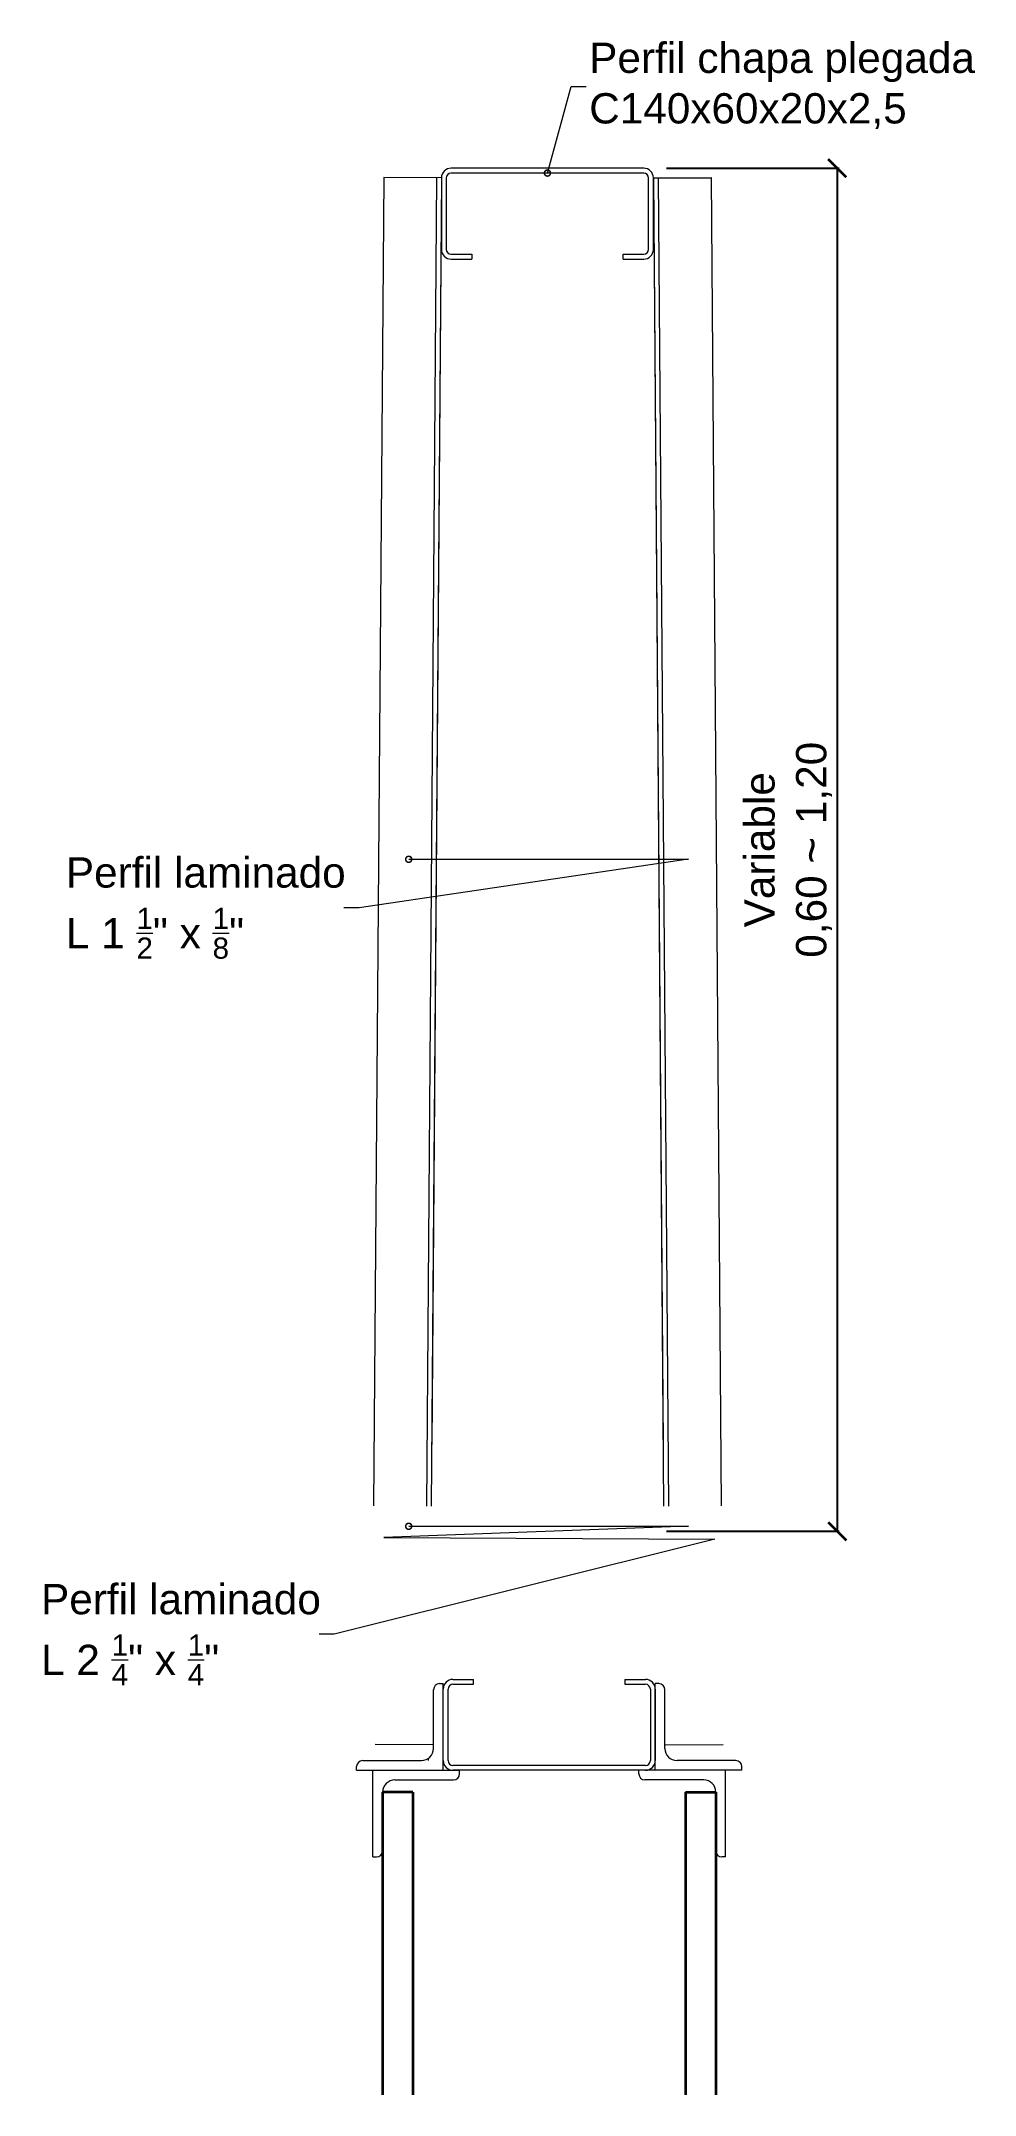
# Model space of a CAD drawing. Header units: millimetres. Extents: x 265 to 853, y -178 to 32.
# Drawn here: x 635.24 to 641.41, y -132.38 to -118.81 of the extents above; entities that cross this region are included whole.
import ezdxf
from ezdxf import colors
from ezdxf.entities.mleader import LeaderData, LeaderLine
from ezdxf.math import Vec2, Vec3

# ---------------------------------------------------------------- set-up
doc = ezdxf.new("R2010")
doc.units = ezdxf.units.MM
doc.header["$LTSCALE"] = 0.1
doc.header["$MEASUREMENT"] = 0
doc.header["$PDMODE"] = 3
doc.header["$PDSIZE"] = 0.1
doc.linetypes.add('CONTINUA', pattern=[200, 100, 100])
doc.layers.get('DEFPOINTS').update_dxf_attribs({"color": 1})
for name, color, linetype, lineweight in [('00_EST_ANGULARES', 4, 'CONTINUA', 20), ('00_EST_Columna', 3, 'Continuous', 35), ('00_EST_Cotas', 6, 'Continuous', 9), ('00_EST_TEXTO', 6, 'Continuous', 9), ('00_EST_Viga', 5, 'Continuous', 20)]:
    doc.layers.add(name, color=color, linetype=linetype, lineweight=lineweight)
doc.styles.add('Arial20', font='arial.ttf', dxfattribs={"height": 0.2})
doc.dimstyles.new('Cota 1-100-Andres', dxfattribs={"dimtxt": 0.2, "dimasz": 0.12, "dimexe": 0.012, "dimexo": 0.15, "dimgap": 0.025, "dimtad": 1, "dimzin": 0, "dimtxsty": 'Arial20', "dimblk1": 'ARCHTICK', "dimblk2": 'ARCHTICK', "dimsah": 1, "dimcen": 0.09, "dimclrd": 256, "dimclre": 256, "dimclrt": 256, "dimazin": 0, "dimtfac": 1, "dimtofl": 0, "dimtmove": 0, "dimatfit": 3, "dimldrblk": 'ARCHTICK', "dimfxl": 1, "dimtolj": 1, "dimtzin": 0, "dimarcsym": 0})

msp = doc.modelspace()

# ---------------------------------------------------------------- blocks, each defined once
blk = doc.blocks.new('_DotSmall')
at = {"color": 0, "linetype": 'ByBlock', "const_width": 0.5}
blk.add_lwpolyline([(-0.0625, 0, 1), (0.0625, 0, 1)], format="xyb", close=True, dxfattribs=at)
blk = doc.blocks.new('_ARCHTICK')
at = {"color": 0, "linetype": 'ByBlock', "const_width": 0.15}
blk.add_lwpolyline([(-0.5, -0.5), (0.5, 0.5)], dxfattribs=at)
blk = doc.blocks.new('*D263')
at = {"layer": '00_EST_Cotas', "lineweight": -2, "transparency": 16777216}
for p, q in [((639.369, -119.654), (640.509, -119.654)), ((640.497, -119.654), (640.497, -128.654)), ((639.369, -128.654), (640.509, -128.654))]:
    blk.add_line(p, q, dxfattribs=at)
at = {"layer": 'DEFPOINTS', "color": 0, "transparency": 16777216}
for p in [(639.219, -119.654), (639.219, -128.654), (640.497, -128.654)]:
    blk.add_point(p, dxfattribs=at)
at = {"layer": '00_EST_Cotas', "lineweight": -2, "transparency": 16777216, "xscale": 0.12, "yscale": 0.12, "zscale": 0.12}
for p, rotation in [((640.497, -119.654), 90), ((640.497, -128.654), 270)]:
    blk.add_blockref('_ARCHTICK', p, dxfattribs=dict(at, rotation=rotation))
at = {"layer": '00_EST_Cotas', "transparency": 16777216, "insert": (640.177, -124.154), "char_height": 0.2, "attachment_point": 5, "rotation": 90, "style": 'Arial20'}
blk.add_mtext('\\A1;Variable\\P0,60 {\\H1.08333x;~ }1,20', dxfattribs=at)

# ---------------------------------------------------------------- dimensions: what is measured, and where the dimension line sits
at = {"layer": '00_EST_Cotas'}
dim = msp.add_linear_dim(base=(640.497, -128.654), p1=(639.219, -119.654), p2=(639.219, -128.654), angle=90, text='Variable\\P0,60 {\\H1.08333x;~ }1,20', dimstyle='Cota 1-100-Andres', dxfattribs=at)
dim.commit()
dim.dimension.update_dxf_attribs({"geometry": '*D263', "text_midpoint": (640.177, -124.154)})

# ---------------------------------------------------------------- linework, layer by layer
at = {"layer": '00_EST_ANGULARES'}
for p, q in [((637.502, -119.715), (637.435, -128.485)), ((637.883, -119.718), (637.502, -119.715)), ((637.851, -119.718), (637.784, -128.488)), ((637.883, -119.718), (637.816, -128.488)), ((637.883, -119.718), (637.819, -128.08)), ((639.283, -119.718), (639.664, -119.715)), ((639.283, -119.718), (639.664, -119.718)), ((639.283, -119.718), (639.35, -128.488)), ((639.283, -119.718), (639.347, -128.08)), ((639.315, -119.718), (639.382, -128.488)), ((639.664, -119.715), (639.731, -128.485)), ((637.831, -130.088), (637.831, -129.7)), ((637.871, -129.66), (637.895, -129.66)), ((637.895, -130.232), (637.895, -129.66)), ((639.295, -130.232), (639.295, -129.66)), ((639.319, -129.66), (639.295, -129.66)), ((639.359, -130.088), (639.359, -129.7)), ((637.363, -130.168), (637.751, -130.168)), ((637.828, -130.065), (637.446, -130.062)), ((637.795, -130.154), (637.795, -130.167)), ((639.362, -130.065), (639.744, -130.062)), ((639.827, -130.168), (639.439, -130.168)), ((637.323, -130.232), (637.323, -130.208)), ((637.323, -130.232), (637.895, -130.232)), ((637.431, -130.232), (638.003, -130.232)), ((637.431, -130.804), (637.431, -130.232)), ((637.575, -130.296), (637.963, -130.296)), ((638.003, -130.256), (638.003, -130.232)), ((639.759, -130.232), (639.187, -130.232)), ((639.187, -130.256), (639.187, -130.232)), ((639.615, -130.296), (639.227, -130.296)), ((639.867, -130.232), (639.295, -130.232)), ((639.759, -130.804), (639.759, -130.232)), ((639.867, -130.232), (639.867, -130.208)), ((637.495, -130.764), (637.495, -130.376)), ((639.695, -130.764), (639.695, -130.376)), ((637.431, -130.804), (637.455, -130.804)), ((639.759, -130.804), (639.735, -130.804))]:
    msp.add_line(p, q, dxfattribs=at)
for centre, radius, start, end in [((637.871, -129.7), 0.04, 90, 180), ((639.319, -129.7), 0.04, 0, 90), ((637.363, -130.208), 0.04, 90, 180), ((637.751, -130.088), 0.08, 270, 0), ((639.439, -130.088), 0.08, 180, 270), ((639.827, -130.208), 0.04, 0, 90), ((637.575, -130.376), 0.08, 90, 180), ((637.963, -130.256), 0.04, 270, 0), ((639.227, -130.256), 0.04, 180, 270), ((639.615, -130.376), 0.08, 0, 90), ((637.455, -130.764), 0.04, 270, 0), ((639.735, -130.764), 0.04, 180, 270)]:
    msp.add_arc(centre, radius, start, end, dxfattribs=at)
at = {"layer": '00_EST_Columna'}
for p, q in [((637.495, -130.376), (637.495, -132.376)), ((637.695, -130.376), (637.495, -130.376)), ((637.695, -130.376), (637.695, -132.376)), ((639.495, -130.376), (639.495, -132.376)), ((639.495, -130.376), (639.695, -130.376)), ((639.695, -130.376), (639.695, -132.376))]:
    msp.add_line(p, q, dxfattribs=at)
at = {"layer": '00_EST_Viga'}
for p, q in [((637.883, -119.718), (637.883, -120.19)), ((637.915, -119.718), (637.915, -120.19)), ((639.219, -119.654), (637.947, -119.654)), ((639.219, -119.686), (637.947, -119.686)), ((639.251, -120.19), (639.251, -119.718)), ((639.283, -120.19), (639.283, -119.718)), ((637.947, -120.222), (638.083, -120.222)), ((637.947, -120.254), (638.083, -120.254)), ((638.083, -120.222), (638.083, -120.254)), ((639.083, -120.254), (639.083, -120.222)), ((639.083, -120.222), (639.219, -120.222)), ((639.083, -120.254), (639.219, -120.254)), ((637.959, -129.632), (638.095, -129.632)), ((638.095, -129.664), (638.095, -129.632)), ((639.095, -129.632), (639.231, -129.632)), ((639.095, -129.632), (639.095, -129.664)), ((637.895, -130.168), (637.895, -129.696)), ((637.927, -130.168), (637.927, -129.696)), ((637.959, -129.664), (638.095, -129.664)), ((639.095, -129.664), (639.231, -129.664)), ((639.263, -129.696), (639.263, -130.168)), ((639.295, -129.696), (639.295, -130.168)), ((639.231, -130.2), (637.959, -130.2)), ((639.231, -130.232), (637.959, -130.232))]:
    msp.add_line(p, q, dxfattribs=at)
for centre, radius, start, end in [((637.947, -119.718), 0.064, 90, 180), ((637.947, -119.718), 0.032, 90, 180), ((639.219, -119.718), 0.064, 0, 90), ((639.219, -119.718), 0.032, 0, 90), ((637.947, -120.19), 0.064, 180, 270), ((637.947, -120.19), 0.032, 180, 270), ((639.219, -120.19), 0.064, 270, 0), ((639.219, -120.19), 0.032, 270, 0), ((637.959, -129.696), 0.064, 90, 180), ((639.231, -129.696), 0.064, 0, 90), ((637.959, -129.696), 0.032, 90, 180), ((639.231, -129.696), 0.032, 0, 90), ((637.959, -130.168), 0.064, 180, 270), ((637.959, -130.168), 0.032, 180, 270), ((639.231, -130.168), 0.064, 270, 0), ((639.231, -130.168), 0.032, 270, 0)]:
    msp.add_arc(centre, radius, start, end, dxfattribs=at)

msp.set_redraw_order([(e.dxf.handle, doc.entitydb.next_handle()) for e in msp.query("TEXT MTEXT ATTDEF DIMENSION ARC_DIMENSION")])  # texts and dimensions are drawn at this point

# ---------------------------------------------------------------- leaders
at = {"layer": '00_EST_TEXTO'}
ml = msp.add_multileader_mtext('Standard', dxfattribs=at)
ml.set_content('{\\C256;Perfil chapa plegada\\PC140x60x20x2,5}', color=2, style='Arial20')
ml.set_leader_properties(color=256, linetype='ByLayer', lineweight=-1)
ml.set_arrow_properties(name='DOTSMALL')
ml.build(insert=Vec2(0, 0))
ml.multileader.update_dxf_attribs({"text_left_attachment_type": 2, "text_right_attachment_type": 2, "dogleg_length": 0.1, "arrow_head_size": 0.08})
ctx = ml.context
ctx.base_point, ctx.char_height, ctx.arrow_head_size, ctx.landing_gap_size, ctx.plane_origin = Vec3(638.839, -119.115), 0.2, 0.08, 0.02, Vec3(638.583, -119.686)
ctx.left_attachment, ctx.right_attachment = 2, 2
notes = []
notes.append((ctx, [(0, (1, 1, 0), (638.739, -119.115), (1, 0), 0.1, [(0, [(638.583, -119.686)], 0, [])])]))
ctx.mtext.insert, ctx.mtext.flow_direction = Vec3(638.859, -118.825), 5
ml = msp.add_multileader_mtext('Standard', dxfattribs=at)
ml.set_content('\\A1;{\\C256;Perfil laminado\\PL 1 \\H0.7x;\\S1/2;\\H1.42857x;" x \\H0.7x;\\S1/8;\\H1.42857x;"}', color=2, style='Arial20')
ml.set_leader_properties(color=256, linetype='ByLayer', lineweight=-1)
ml.set_arrow_properties(name='DOTSMALL')
ml.build(insert=Vec2(0, 0))
ml.multileader.update_dxf_attribs({"text_left_attachment_type": 2, "text_right_attachment_type": 2, "dogleg_length": 0.1, "arrow_head_size": 0.08})
ctx = ml.context
ctx.base_point, ctx.char_height, ctx.arrow_head_size, ctx.landing_gap_size, ctx.plane_origin = Vec3(635.383, -124.537), 0.2, 0.08, 0.02, Vec3(638.067, -124.217)
ctx.left_attachment, ctx.right_attachment = 2, 2
notes.append((ctx, [(0, (1, 1, 0), (637.339, -124.537), (-1, 0), 0.1, [(1, [(637.667, -124.217), (639.514, -124.217)], 0, [])])]))
ctx.mtext.insert, ctx.mtext.flow_direction = Vec3(635.403, -124.204), 5
ml = msp.add_multileader_mtext('Standard', dxfattribs=at)
ml.set_content('\\A1;{\\C256;Perfil laminado\\PL 2 \\H0.7x;\\S1/4;\\H1.42857x;" x \\H0.7x;\\S1/4;\\H1.42857x;"}', color=2, style='Arial20')
ml.set_leader_properties(color=256, linetype='ByLayer', lineweight=-1)
ml.set_arrow_properties(name='DOTSMALL')
ml.build(insert=Vec2(0, 0))
ml.multileader.update_dxf_attribs({"text_left_attachment_type": 2, "text_right_attachment_type": 2, "dogleg_length": 0.1, "arrow_head_size": 0.08})
ctx = ml.context
ctx.base_point, ctx.char_height, ctx.arrow_head_size, ctx.landing_gap_size, ctx.plane_origin = Vec3(635.219, -129.334), 0.2, 0.08, 0.02, Vec3(638.067, -128.621)
ctx.left_attachment, ctx.right_attachment = 2, 2
notes.append((ctx, [(0, (1, 1, 0), (637.175, -129.334), (-1, 0), 0.1, [(3, [(637.667, -128.621), (639.514, -128.621), (637.503, -128.696), (639.689, -128.707)], 0, [])])]))
ctx.mtext.insert, ctx.mtext.flow_direction = Vec3(635.239, -129.002), 5
for ctx, leaders in notes:
    for number, flags, end, landing, length, lines in leaders:
        leader = LeaderData()
        leader.index, (leader.has_last_leader_line, leader.has_dogleg_vector, leader.attachment_direction) = number, flags
        leader.last_leader_point, leader.dogleg_vector, leader.dogleg_length = Vec3(end), Vec3(landing), length
        for number, points, colour, breaks in lines:
            line = LeaderLine()
            line.index, line.vertices, line.color, line.breaks = number, Vec3.list(points), colors.encode_raw_color(colour), breaks
            leader.lines.append(line)
        ctx.leaders.append(leader)

doc.saveas('drawing.dxf')
